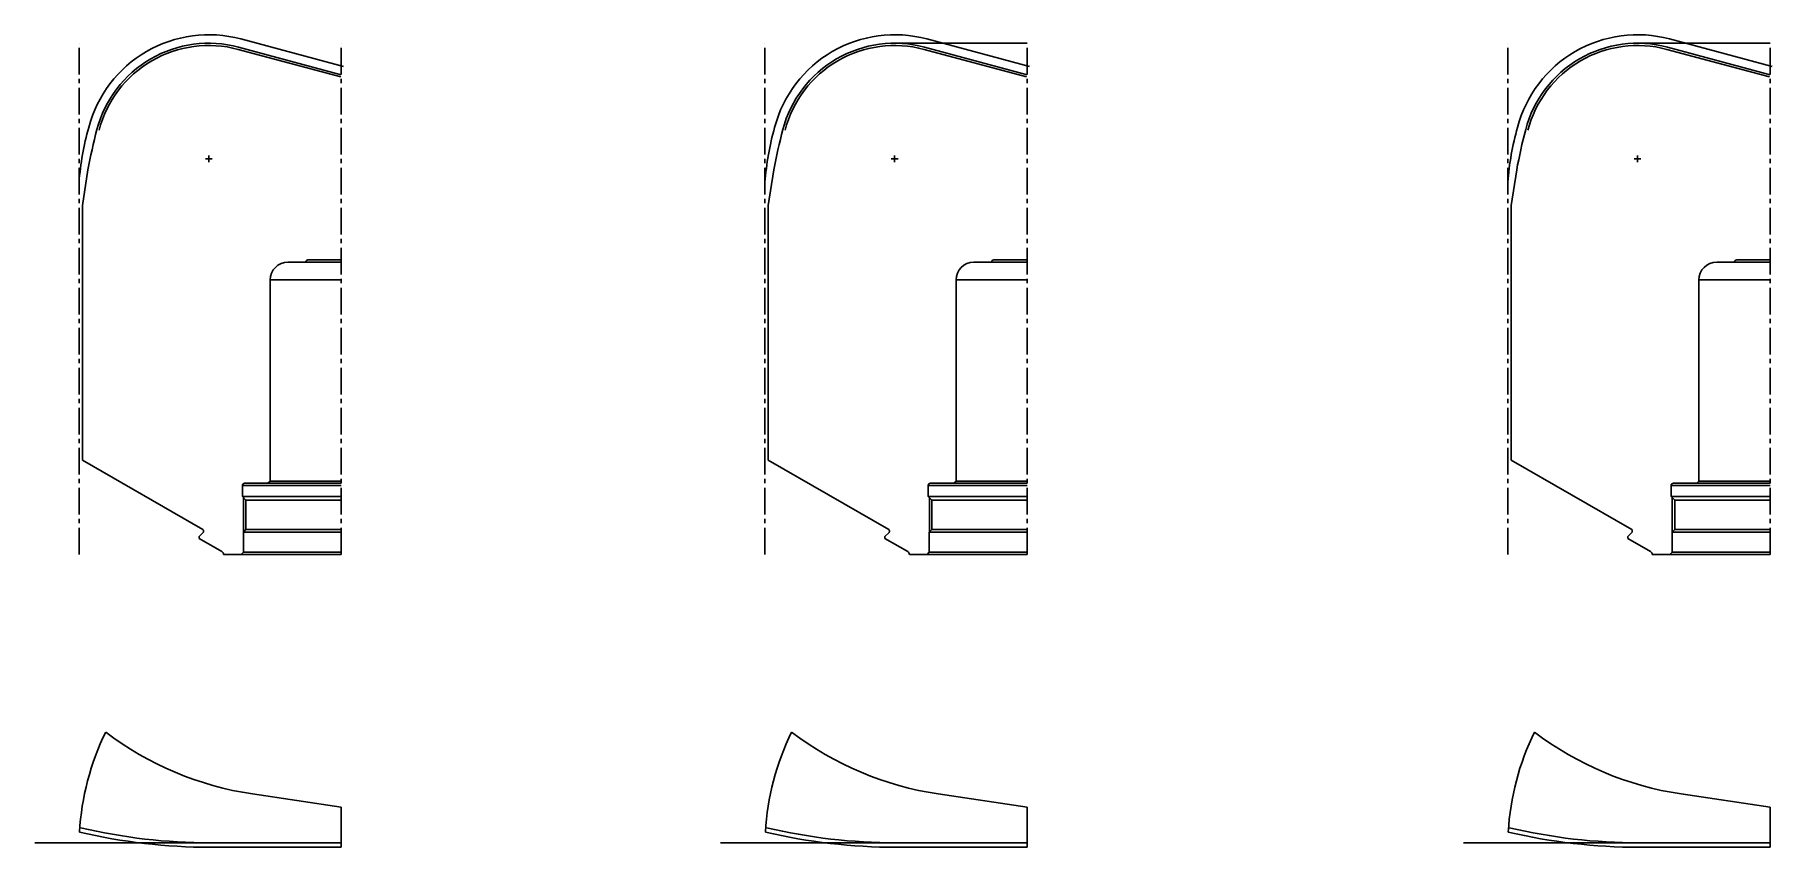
# Model space of a CAD drawing. Header units: inches. Extents: x 57 to 206, y -57 to 38.
# Drawn here: x 157.63 to 206.49, y -5.47 to 17.38 of the extents above; entities that cross this region are included whole.
import ezdxf

# ---------------------------------------------------------------- set-up
doc = ezdxf.new("R2010")
doc.units = ezdxf.units.IN
doc.header["$MEASUREMENT"] = 0
doc.linetypes.add('CENTER2', pattern=[1.125, 0.75, -0.125, 0.125, -0.125])
doc.layers.get('Defpoints').update_dxf_attribs({"color": 10})
doc.layers.add('CLine', color=5, linetype='CENTER2')

# ---------------------------------------------------------------- blocks, each defined once
blk = doc.blocks.new('CMark')
at = {"layer": 'CLine'}
for p, q in [((-0.094, 0), (0.094, 0)), ((0, 0.094), (0, -0.094))]:
    blk.add_line(p, q, dxfattribs=at)

msp = doc.modelspace()

# ---------------------------------------------------------------- linework, layer by layer
for p, q in [((185.54106, 17.14316), (181.81413, 17.14316)), ((206.43257, 17.14316), (202.70564, 17.14316)), ((163.34905, 16.97204), (166.23481, 16.1988)), ((163.36522, 17.03241), (166.25099, 16.25917)), ((182.63912, 16.97204), (185.52489, 16.1988)), ((182.6553, 17.03241), (185.54106, 16.25917)), ((203.53063, 16.97204), (206.4164, 16.1988)), ((203.5468, 17.03241), (206.43257, 16.25917)), ((162.47706, 13.89316), (162.57106, 13.89316)), ((162.52406, 13.94016), (162.52406, 13.84616)), ((181.76713, 13.89316), (181.86113, 13.89316)), ((181.81413, 13.94016), (181.81413, 13.84616)), ((202.65864, 13.89316), (202.75264, 13.89316)), ((202.70564, 13.94016), (202.70564, 13.84616)), ((158.96974, 12.58066), (159.12599, 13.58066)), ((178.25981, 12.58066), (178.41606, 13.58066)), ((199.15132, 12.58066), (199.30757, 13.58066)), ((158.96974, 5.42225), (158.96974, 12.58066)), ((178.25981, 5.42225), (178.25981, 12.58066)), ((199.15132, 5.42225), (199.15132, 12.58066)), ((165.25099, 10.98666), (164.75099, 10.98666)), ((166.25099, 10.98666), (165.25099, 10.98666)), ((166.25099, 11.04916), (165.31349, 11.04916)), ((184.54106, 10.98666), (184.04106, 10.98666)), ((185.54106, 10.98666), (184.54106, 10.98666)), ((185.54106, 11.04916), (184.60356, 11.04916)), ((205.43257, 10.98666), (204.93257, 10.98666)), ((206.43257, 10.98666), (205.43257, 10.98666)), ((206.43257, 11.04916), (205.49507, 11.04916)), ((166.25099, 10.48666), (164.25099, 10.48666)), ((164.25099, 10.48666), (164.25099, 4.83066)), ((185.54106, 10.48666), (183.54106, 10.48666)), ((183.54106, 10.48666), (183.54106, 4.83066)), ((206.43257, 10.48666), (204.43257, 10.48666)), ((204.43257, 10.48666), (204.43257, 4.83066)), ((162.36037, 3.46468), (158.96974, 5.42225)), ((181.65044, 3.46468), (178.25981, 5.42225)), ((202.54195, 3.46468), (199.15132, 5.42225)), ((166.25099, 4.70566), (163.46974, 4.70566)), ((163.46974, 4.70566), (163.46974, 4.39316)), ((164.18849, 4.76816), (163.53224, 4.76816)), ((164.25099, 4.83066), (164.18849, 4.76816)), ((166.25099, 4.76816), (164.18849, 4.76816)), ((164.25099, 4.83066), (166.25099, 4.83066)), ((185.54106, 4.70566), (182.75981, 4.70566)), ((182.75981, 4.70566), (182.75981, 4.39316)), ((183.47856, 4.76816), (182.82231, 4.76816)), ((183.54106, 4.83066), (183.47856, 4.76816)), ((185.54106, 4.76816), (183.47856, 4.76816)), ((183.54106, 4.83066), (185.54106, 4.83066)), ((206.43257, 4.70566), (203.65132, 4.70566)), ((203.65132, 4.70566), (203.65132, 4.39316)), ((204.37007, 4.76816), (203.71382, 4.76816)), ((204.43257, 4.83066), (204.37007, 4.76816)), ((206.43257, 4.76816), (204.37007, 4.76816)), ((204.43257, 4.83066), (206.43257, 4.83066)), ((166.25099, 4.39316), (163.46974, 4.39316)), ((163.46974, 4.39316), (163.56864, 4.29426)), ((163.50099, 3.39566), (163.50099, 4.36191)), ((166.25099, 4.29426), (163.56864, 4.29426)), ((163.56864, 4.29426), (163.56864, 3.46331)), ((185.54106, 4.39316), (182.75981, 4.39316)), ((182.75981, 4.39316), (182.85871, 4.29426)), ((182.79106, 3.39566), (182.79106, 4.36191)), ((185.54106, 4.29426), (182.85871, 4.29426)), ((182.85871, 4.29426), (182.85871, 3.46331)), ((206.43257, 4.39316), (203.65132, 4.39316)), ((203.65132, 4.39316), (203.75022, 4.29426)), ((203.68257, 3.39566), (203.68257, 4.36191)), ((206.43257, 4.29426), (203.75022, 4.29426)), ((203.75022, 4.29426), (203.75022, 3.46331)), ((162.37599, 3.4061), (162.37599, 3.43761)), ((163.56864, 3.46331), (163.49849, 3.39316)), ((166.25099, 3.46331), (163.56864, 3.46331)), ((181.66606, 3.4061), (181.66606, 3.43761)), ((182.85871, 3.46331), (182.78856, 3.39316)), ((185.54106, 3.46331), (182.85871, 3.46331)), ((202.55757, 3.4061), (202.55757, 3.43761)), ((203.75022, 3.46331), (203.68007, 3.39316)), ((206.43257, 3.46331), (203.75022, 3.46331)), ((162.25099, 3.26816), (162.36684, 3.384)), ((162.25099, 3.21921), (162.25099, 3.26816)), ((162.89162, 2.84935), (162.25099, 3.21921)), ((166.25099, 3.39316), (163.49849, 3.39316)), ((163.49849, 3.39316), (163.49849, 2.83066)), ((181.54106, 3.26816), (181.65691, 3.384)), ((181.54106, 3.21921), (181.54106, 3.26816)), ((182.18169, 2.84935), (181.54106, 3.21921)), ((185.54106, 3.39316), (182.78856, 3.39316)), ((182.78856, 3.39316), (182.78856, 2.83066)), ((202.43257, 3.26816), (202.54842, 3.384)), ((202.43257, 3.21921), (202.43257, 3.26816)), ((203.0732, 2.84935), (202.43257, 3.21921)), ((206.43257, 3.39316), (203.68007, 3.39316)), ((203.68007, 3.39316), (203.68007, 2.83066)), ((163.43599, 2.76816), (162.93849, 2.76816)), ((163.49849, 2.83066), (163.43599, 2.76816)), ((166.25099, 2.76816), (163.43599, 2.76816)), ((163.49849, 2.83066), (166.25099, 2.83066)), ((182.72606, 2.76816), (182.22856, 2.76816)), ((182.78856, 2.83066), (182.72606, 2.76816)), ((185.54106, 2.76816), (182.72606, 2.76816)), ((182.78856, 2.83066), (185.54106, 2.83066)), ((203.61757, 2.76816), (203.12007, 2.76816)), ((203.68007, 2.83066), (203.61757, 2.76816)), ((206.43257, 2.76816), (203.61757, 2.76816)), ((203.68007, 2.83066), (206.43257, 2.83066)), ((163.75099, -3.97049), (166.25099, -4.34412)), ((166.25099, -4.34412), (163.75099, -3.97049)), ((166.25099, -5.34412), (166.25099, -4.34412)), ((183.04106, -3.97049), (185.54106, -4.34412)), ((185.54106, -4.34412), (183.04106, -3.97049)), ((185.54106, -5.34412), (185.54106, -4.34412)), ((203.93257, -3.97049), (206.43257, -4.34412)), ((206.43257, -4.34412), (203.93257, -3.97049)), ((206.43257, -5.34412), (206.43257, -4.34412)), ((162.56349, -5.34412), (157.63062, -5.34412)), ((166.25099, -5.46912), (166.25099, -5.34412)), ((181.85356, -5.34412), (176.9207, -5.34412)), ((185.54106, -5.46912), (185.54106, -5.34412)), ((202.74507, -5.34412), (197.81221, -5.34412)), ((206.43257, -5.46912), (206.43257, -5.34412)), ((166.25099, -5.46912), (162.56349, -5.46912)), ((185.54106, -5.46912), (181.85356, -5.46912)), ((206.43257, -5.46912), (202.74507, -5.46912))]:
    msp.add_line(p, q)
at = {"color": 1}
for p, q in [((162.56349, -5.34412), (166.25099, -5.34412)), ((181.85356, -5.34412), (185.54106, -5.34412)), ((202.74507, -5.34412), (206.43257, -5.34412))]:
    msp.add_line(p, q, dxfattribs=at)
for centre, radius, start, end in [((162.52406, 13.89316), 3.25, 75, 165.341329), ((181.81413, 13.89316), 3.25, 75, 165.341329), ((202.70564, 13.89316), 3.25, 75, 165.341329), ((162.52406, 13.89316), 3.1875, 75, 165.341329), ((181.81413, 13.89316), 3.1875, 75, 165.341329), ((202.70564, 13.89316), 3.1875, 75, 165.341329), ((175.10092, 10.60337), 16.25, 165.341329, 169.442782), ((194.39099, 10.60337), 16.25, 165.341329, 169.442782), ((215.2825, 10.60337), 16.25, 165.341329, 169.442782), ((164.75099, 10.48666), 0.5, 90, 180), ((165.31349, 10.98666), 0.0625, 90, 180), ((184.04106, 10.48666), 0.5, 90, 180), ((184.60356, 10.98666), 0.0625, 90, 180), ((204.93257, 10.48666), 0.5, 90, 180), ((205.49507, 10.98666), 0.0625, 90, 180), ((163.53224, 4.70566), 0.0625, 90, 180), ((182.82231, 4.70566), 0.0625, 90, 180), ((203.71382, 4.70566), 0.0625, 90, 180), ((162.34474, 3.43761), 0.03125, 0, 60), ((181.63481, 3.43761), 0.03125, 0, 60), ((202.52632, 3.43761), 0.03125, 0, 60), ((162.34474, 3.4061), 0.03125, 315, 0), ((181.63481, 3.4061), 0.03125, 315, 0), ((202.52632, 3.4061), 0.03125, 315, 0), ((162.84474, 2.76816), 0.09375, 0, 60), ((182.13481, 2.76816), 0.09375, 0, 60), ((203.02632, 2.76816), 0.09375, 0, 60), ((166.25099, -5.46912), 7.375, 153.928624, 176.674678), ((165.08128, 4.93065), 9, 232.692296, 261.5), ((185.54106, -5.46912), 7.375, 153.928624, 176.674678), ((184.37135, 4.93065), 9, 232.692296, 261.5), ((206.43257, -5.46912), 7.375, 153.928624, 176.674678), ((205.26286, 4.93065), 9, 232.692296, 261.5), ((162.56349, 10.53088), 16, 256.721022, 270), ((181.85356, 10.53088), 16, 256.721022, 270), ((202.74507, 10.53088), 16, 256.721022, 270)]:
    msp.add_arc(centre, radius, start, end)
for centre in [(162.56349, 10.53088), (181.85356, 10.53088), (202.74507, 10.53088)]:
    msp.add_arc(centre, 15.875, 256.721022, 270, dxfattribs=at)
at = {"layer": 'CLine'}
for p, q in [((158.87599, 2.76816), (158.87599, 17.14316)), ((166.25099, 2.76816), (166.25099, 17.14316)), ((178.16606, 2.76816), (178.16606, 17.14316)), ((185.54106, 2.76816), (185.54106, 17.14316)), ((199.05757, 2.76816), (199.05757, 17.14316)), ((206.43257, 2.76816), (206.43257, 17.14316))]:
    msp.add_line(p, q, dxfattribs=at)
at = {"layer": 'Defpoints'}
for points in [[(158.87599, 13.23253, -0.04981731), (159.14824, 14.77618, -0.4159595), (163.42718, 17.26366), (166.31295, 16.49042)], [(178.16606, 13.23253, -0.04981731), (178.43831, 14.77618, -0.4159595), (182.71726, 17.26366), (185.60303, 16.49042)], [(199.05757, 13.23253, -0.04981731), (199.32982, 14.77618, -0.4159595), (203.60877, 17.26366), (206.49453, 16.49042)]]:
    msp.add_lwpolyline(points, format="xyb", dxfattribs=at)

# ---------------------------------------------------------------- block references
at = {"rotation": 90}
for p in [(162.52406, 13.89316), (181.81413, 13.89316), (202.70564, 13.89316)]:
    msp.add_blockref('CMark', p, dxfattribs=at)

doc.saveas('drawing.dxf')
